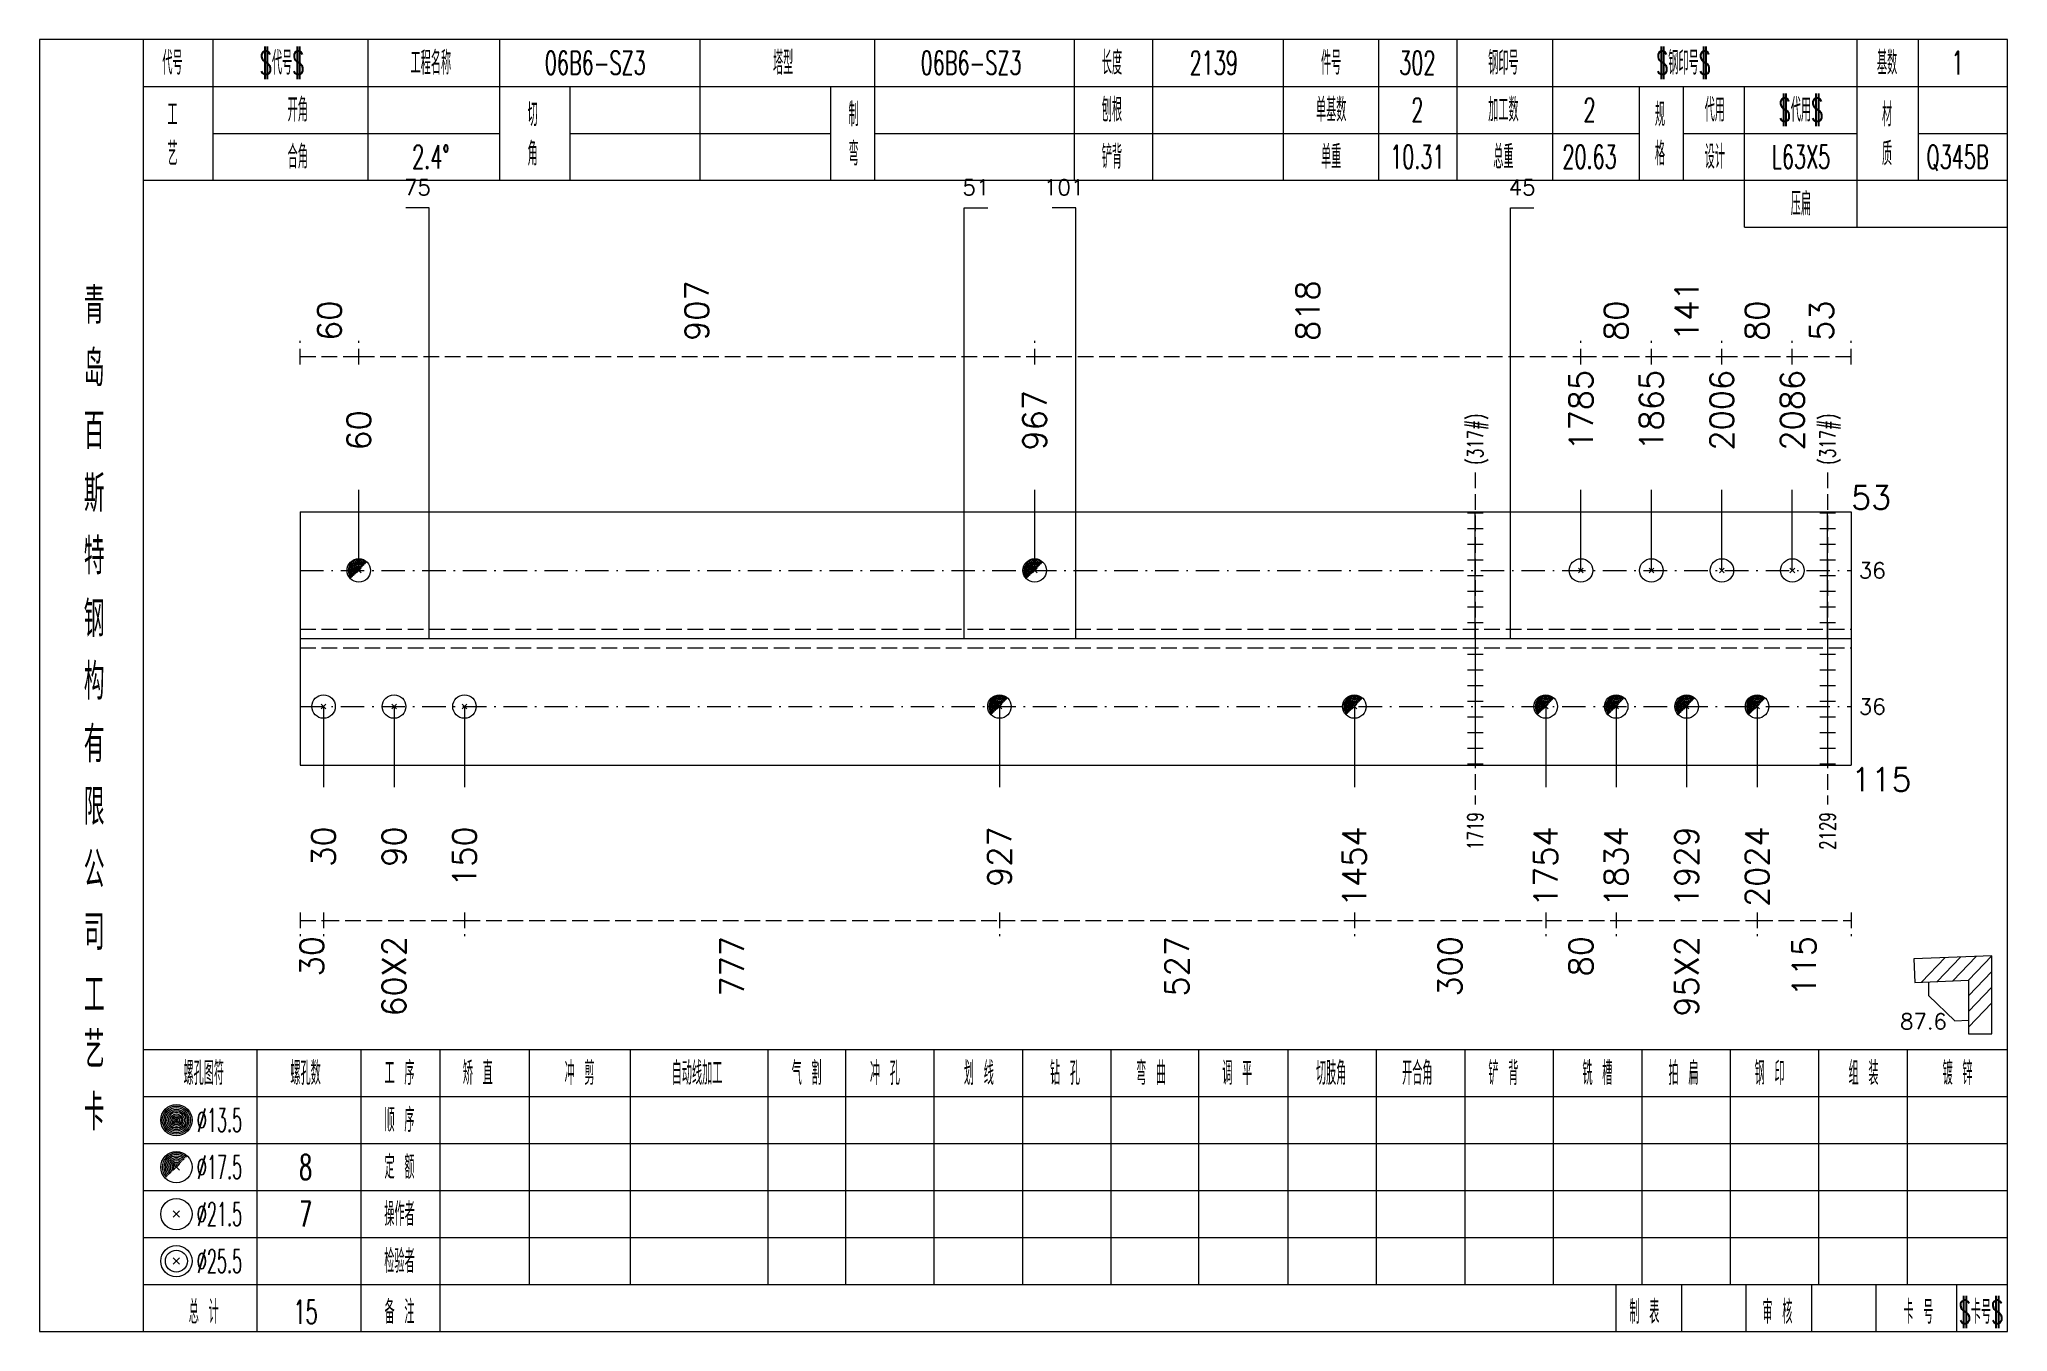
# Model space of a CAD drawing. Extents: x -533 to 8774, y 0 to 7979.
# Drawn here: x 3514 to 3765.4, y 6432.7 to 6597.7 of the extents above; entities that cross this region are included whole.
import ezdxf
from ezdxf.enums import TextEntityAlignment as Align

# ---------------------------------------------------------------- set-up
doc = ezdxf.new("R2010")
doc.units = 0
doc.header["$MEASUREMENT"] = 0
doc.linetypes.add('一点画线', pattern=[5.2, 3, -1, 0.2, -1])
doc.linetypes.add('虚线', pattern=[2.75, 2, -0.75])
doc.layers.get('0').update_dxf_attribs({"linetype": 'CONTINUOUS', "lineweight": 25})
for name, color, linetype, lineweight in [('1', 7, 'CONTINUOUS', 25), ('2', 7, 'CONTINUOUS', 25), ('4', 7, 'CONTINUOUS', 25), ('5', 7, 'CONTINUOUS', 25)]:
    doc.layers.add(name, color=color, linetype=linetype, lineweight=lineweight)
doc.styles.get("Standard").update_dxf_attribs({"font": 'simplex.shx', "width": 0.7, "height": 3, "bigfont": 'gbhzfs.shx'})

msp = doc.modelspace()

# ---------------------------------------------------------------- texts
at = {"color": 8, "linetype": 'Continuous', "lineweight": 9}
for s, p in [('907', (3597.97, 6559.24)), ('818', (3676.02, 6559.24)), ('141', (3724.4, 6559.24)), ('60', (3551.05, 6559.24)), ('80', (3715.4, 6559.24)), ('80', (3733.4, 6559.24)), ('53', (3741.65, 6559.24))]:
    msp.add_text(s, height=3, rotation=90, dxfattribs=at).set_placement(p, align=Align.MIDDLE_LEFT)
at = {"color": 7, "linetype": 'Continuous', "lineweight": 13}
for s, p in [('1785', (3710.9, 6545.24)), ('1865', (3719.9, 6545.24)), ('2006', (3728.9, 6545.24)), ('2086', (3737.9, 6545.24)), ('967', (3641.13, 6545.24)), ('60', (3554.8, 6545.24))]:
    msp.add_text(s, height=3, rotation=90, dxfattribs=at).set_placement(p, align=Align.MIDDLE_LEFT)
for s, height, p in [('53', 3, (3745.4, 6539.24)), ('36', 2, (3746.4, 6529.93)), ('36', 2, (3746.4, 6512.55))]:
    msp.add_text(s, height=height, dxfattribs=at).set_placement(p, align=Align.MIDDLE_LEFT)
at = {"color": 8, "linetype": 'Continuous', "lineweight": 9}
for s, p in [('30', (3548.8, 6483.24)), ('60X2', (3559.3, 6483.24)), ('777', (3602.47, 6483.24)), ('527', (3659.3, 6483.24)), ('300', (3694.18, 6483.24)), ('80', (3710.9, 6483.24)), ('95X2', (3724.4, 6483.24)), ('115', (3739.4, 6483.24))]:
    msp.add_text(s, height=3, rotation=90, dxfattribs=at).set_placement(p, align=Align.MIDDLE_RIGHT)
at = {"layer": '1', "color": 7, "linetype": 'Continuous', "lineweight": 13}
msp.add_text('115', height=3, dxfattribs=at).set_placement((3745.4, 6503.24), align=Align.MIDDLE_LEFT)
for s, p in [('30', (3550.3, 6497.24)), ('90', (3559.3, 6497.24)), ('150', (3568.3, 6497.24)), ('927', (3636.63, 6497.24)), ('1454', (3681.96, 6497.24)), ('1754', (3706.4, 6497.24)), ('1834', (3715.4, 6497.24)), ('1929', (3724.4, 6497.24)), ('2024', (3733.4, 6497.24))]:
    msp.add_text(s, height=3, rotation=90, dxfattribs=at).set_placement(p, align=Align.MIDDLE_RIGHT)
at = {"layer": '2', "color": 7, "linetype": 'Continuous', "lineweight": 13}
for s, p in [('75', (3562.3, 6577.24)), ('51', (3633.63, 6577.24)), ('101', (3644.88, 6577.24)), ('45', (3703.4, 6577.24))]:
    msp.add_text(s, height=2, dxfattribs=at).set_placement(p, align=Align.BOTTOM_CENTER)
at = {"layer": '2', "color": 7, "linetype": 'Continuous', "lineweight": 13, "width": 0.7}
for p in [(3697.4, 6543.43), (3742.4, 6543.43)]:
    msp.add_text('(317#)', height=2, rotation=90, dxfattribs=at).set_placement(p, align=Align.MIDDLE_LEFT)
for s, p in [('1719', (3697.4, 6499.05)), ('2129', (3742.4, 6499.05))]:
    msp.add_text(s, height=2, rotation=90, dxfattribs=at).set_placement(p, align=Align.MIDDLE_RIGHT)
at = {"layer": '2', "color": 7, "linetype": 'Continuous', "lineweight": 13}
msp.add_text('87.6', height=2, dxfattribs=at).set_placement((3757.65, 6470.74), align=Align.BOTTOM_RIGHT)
at = {"layer": '4', "color": 1, "linetype": 'Continuous', "lineweight": 13}
for s, height, width, p in [('$代号$', 3, 0.6, (3545, 6594.74)), ('$钢印号$', 3, 0.6, (3724, 6594.74)), ('代号', 3, 0.6, (3531, 6594.74)), ('工程名称', 3, 0.6, (3564, 6594.74)), ('06B6-SZ3', 3, 0.6, (3585, 6594.74)), ('塔型', 3, 0.6, (3609, 6594.74)), ('06B6-SZ3', 3, 0.6, (3633, 6594.74)), ('长度', 3, 0.6, (3651, 6594.74)), ('2139', 3, 0.6, (3664, 6594.74)), ('件号', 3, 0.6, (3679, 6594.74)), ('302', 3, 0.6, (3690, 6594.74)), ('钢印号', 3, 0.6, (3701, 6594.74)), ('基数', 3, 0.6, (3750, 6594.74)), ('1', 3, 0.6, (3759, 6594.74)), ('工', 3, 0.6, (3531, 6588.14)), ('开角', 3, 0.6, (3547, 6588.74)), ('切', 3, 0.6, (3577, 6588.14)), ('制', 3, 0.6, (3618, 6588.14)), ('刨根', 3, 0.6, (3651, 6588.74)), ('单基数', 3, 0.6, (3679, 6588.74)), ('2', 3, 0.6, (3690, 6588.74)), ('加工数', 3, 0.6, (3701, 6588.74)), ('2', 3, 0.6, (3712, 6588.74)), ('规', 3, 0.6, (3721, 6588.14)), ('代用', 3, 0.6, (3728, 6588.74)), ('$代用$', 3, 0.6, (3739, 6588.74)), ('材', 3, 0.6, (3750, 6588.14)), ('艺', 3, 0.6, (3531, 6583.14)), ('合角', 3, 0.6, (3547, 6582.74)), ('2.4%%d', 3, 0.6, (3564, 6582.74)), ('角', 3, 0.6, (3577, 6583.14)), ('弯', 3, 0.6, (3618, 6583.14)), ('铲背', 3, 0.6, (3651, 6582.74)), ('单重', 3, 0.6, (3679, 6582.74)), ('10.31', 3, 0.6, (3690, 6582.74)), ('总重', 3, 0.6, (3701, 6582.74)), ('20.63', 3, 0.6, (3712, 6582.74)), ('格', 3, 0.6, (3721, 6583.14)), ('设计', 3, 0.6, (3728, 6582.74)), ('L63X5', 3, 0.6, (3739, 6582.74)), ('质', 3, 0.6, (3750, 6583.14)), ('Q345B', 3, 0.6, (3759, 6582.74)), ('压扁', 3, 0.6, (3739, 6576.74)), ('青', 4.6, 0.8, (3521, 6563.74)), ('岛', 4.6, 0.8, (3521, 6555.74)), ('百', 4.6, 0.8, (3521, 6547.74)), ('斯', 4.6, 0.8, (3521, 6539.74)), ('特', 4.6, 0.8, (3521, 6531.74)), ('钢', 4.6, 0.8, (3521, 6523.74)), ('构', 4.6, 0.8, (3521, 6515.74)), ('有', 4.6, 0.8, (3521, 6507.74)), ('限', 4.6, 0.8, (3521, 6499.74)), ('公', 4.6, 0.8, (3521, 6491.74)), ('司', 4.6, 0.8, (3521, 6483.74)), ('工', 4.6, 0.8, (3521, 6475.74)), ('艺', 4.6, 0.8, (3521, 6468.74)), ('螺孔图符', 3, 0.6, (3535, 6465.74)), ('螺孔数', 3, 0.6, (3548, 6465.74)), ('工 序', 3, 0.6, (3560, 6465.74)), ('矫 直', 3, 0.6, (3570, 6465.74)), ('冲 剪', 3, 0.6, (3583, 6465.74)), ('自动线加工', 3, 0.6, (3598, 6465.74)), ('气 割', 3, 0.6, (3612, 6465.74)), ('冲 孔', 3, 0.6, (3622, 6465.74)), ('划 线', 3, 0.6, (3634, 6465.74)), ('钻 孔', 3, 0.6, (3645, 6465.74)), ('弯 曲', 3, 0.6, (3656, 6465.74)), ('调 平', 3, 0.6, (3667, 6465.74)), ('切肢角', 3, 0.6, (3679, 6465.74)), ('开合角', 3, 0.6, (3690, 6465.74)), ('铲 背', 3, 0.6, (3701, 6465.74)), ('铣 槽', 3, 0.6, (3713, 6465.74)), ('拍 扁', 3, 0.6, (3724, 6465.74)), ('钢 印', 3, 0.6, (3735, 6465.74)), ('组 装', 3, 0.6, (3747, 6465.74)), ('镀 锌', 3, 0.6, (3759, 6465.74)), ('卡', 4.6, 0.8, (3521, 6460.74)), ('%%C13.5', 3, 0.5, (3537, 6459.74)), ('顺 序', 3, 0.6, (3560, 6459.74)), ('%%C17.5', 3, 0.5, (3537, 6453.74)), ('8', 3.2, 0.6, (3548, 6453.74)), ('定 额', 3, 0.6, (3560, 6453.74)), ('%%C21.5', 3, 0.5, (3537, 6447.74)), ('7', 3.2, 0.6, (3548, 6447.74)), ('操作者', 3, 0.6, (3560, 6447.74)), ('检验者', 3, 0.6, (3560, 6441.74)), ('%%C25.5', 3, 0.5, (3537, 6441.74)), ('总 计', 3, 0.6, (3535, 6435.24)), ('15', 3, 0.6, (3548, 6435.24)), ('备 注', 3, 0.6, (3560, 6435.24)), ('制 表', 3, 0.6, (3719, 6435.24)), ('审 核', 3, 0.6, (3736, 6435.24)), ('卡 号', 3, 0.6, (3754, 6435.24)), ('$卡号$', 3, 0.6, (3762, 6435.24))]:
    msp.add_text(s, height=height, dxfattribs=dict(at, width=width)).set_placement(p, align=Align.MIDDLE_CENTER)

# ---------------------------------------------------------------- blocks, each defined once
blk = doc.blocks.new('孔17.5')
at = {"layer": '5', "color": 7, "linetype": 'Continuous', "lineweight": 0}
for p, q in [((-0.2, -0.2), (0.2, 0.2)), ((-0.2, 0.2), (0.2, -0.2))]:
    blk.add_line(p, q, dxfattribs=at)
at = {"layer": '5', "color": 7, "linetype": 'Continuous', "lineweight": 13}
blk.add_circle((0, 0), 1, dxfattribs=at)
for radius in [0.9, 0.8, 0.7, 0.6, 0.5, 0.4, 0.3, 0.2, 0.1]:
    blk.add_arc((0, 0), radius, 45, 225, dxfattribs=at)
blk = doc.blocks.new('孔21.5')
at = {"layer": '5', "color": 7, "linetype": 'Continuous', "lineweight": 13}
for p, q in [((-0.2, -0.2), (0.2, 0.2)), ((0.2, -0.2), (-0.2, 0.2))]:
    blk.add_line(p, q, dxfattribs=at)
blk.add_circle((0, 0), 1, dxfattribs=at)

# ---------------------------------------------------------------- linework, layer by layer
at = {"color": 8, "linetype": '虚线', "lineweight": 9}
for p, q in [((3547.3, 6556.24), (3547.3, 6559.24)), ((3554.8, 6556.24), (3554.8, 6559.24)), ((3554.8, 6556.24), (3554.8, 6559.24)), ((3641.13, 6556.24), (3641.13, 6559.24)), ((3641.13, 6556.24), (3641.13, 6559.24)), ((3710.9, 6556.24), (3710.9, 6559.24)), ((3710.9, 6556.24), (3710.9, 6559.24)), ((3719.9, 6556.24), (3719.9, 6559.24)), ((3719.9, 6556.24), (3719.9, 6559.24)), ((3728.9, 6556.24), (3728.9, 6559.24)), ((3728.9, 6556.24), (3728.9, 6559.24)), ((3737.9, 6556.24), (3737.9, 6559.24)), ((3737.9, 6556.24), (3737.9, 6559.24)), ((3745.4, 6556.24), (3745.4, 6559.24)), ((3547.3, 6557.24), (3554.8, 6557.24)), ((3554.8, 6557.24), (3641.13, 6557.24)), ((3641.13, 6557.24), (3710.9, 6557.24)), ((3710.9, 6557.24), (3719.9, 6557.24)), ((3719.9, 6557.24), (3728.9, 6557.24)), ((3728.9, 6557.24), (3737.9, 6557.24)), ((3737.9, 6557.24), (3745.4, 6557.24)), ((3547.3, 6486.24), (3547.3, 6483.24)), ((3550.3, 6486.24), (3550.3, 6483.24)), ((3550.3, 6486.24), (3550.3, 6483.24)), ((3568.3, 6486.24), (3568.3, 6483.24)), ((3568.3, 6486.24), (3568.3, 6483.24)), ((3636.63, 6486.24), (3636.63, 6483.24)), ((3636.63, 6486.24), (3636.63, 6483.24)), ((3681.96, 6486.24), (3681.96, 6483.24)), ((3681.96, 6486.24), (3681.96, 6483.24)), ((3706.4, 6486.24), (3706.4, 6483.24)), ((3706.4, 6486.24), (3706.4, 6483.24)), ((3715.4, 6486.24), (3715.4, 6483.24)), ((3715.4, 6486.24), (3715.4, 6483.24)), ((3733.4, 6486.24), (3733.4, 6483.24)), ((3733.4, 6486.24), (3733.4, 6483.24)), ((3745.4, 6486.24), (3745.4, 6483.24)), ((3547.3, 6485.24), (3550.3, 6485.24)), ((3550.3, 6485.24), (3568.3, 6485.24)), ((3568.3, 6485.24), (3636.63, 6485.24)), ((3636.63, 6485.24), (3681.96, 6485.24)), ((3681.96, 6485.24), (3706.4, 6485.24)), ((3706.4, 6485.24), (3715.4, 6485.24)), ((3715.4, 6485.24), (3733.4, 6485.24)), ((3733.4, 6485.24), (3745.4, 6485.24))]:
    msp.add_line(p, q, dxfattribs=at)
at = {"color": 7, "linetype": 'Continuous', "lineweight": 13}
for p, q in [((3554.8, 6529.93), (3554.8, 6540.24)), ((3641.13, 6529.93), (3641.13, 6540.24)), ((3710.9, 6529.93), (3710.9, 6540.24)), ((3719.9, 6529.93), (3719.9, 6540.24)), ((3728.9, 6529.93), (3728.9, 6540.24)), ((3737.9, 6529.93), (3737.9, 6540.24)), ((3550.3, 6512.55), (3550.3, 6502.24)), ((3559.3, 6512.55), (3559.3, 6502.24)), ((3568.3, 6512.55), (3568.3, 6502.24)), ((3636.63, 6512.55), (3636.63, 6502.24)), ((3681.96, 6512.55), (3681.96, 6502.24)), ((3706.4, 6512.55), (3706.4, 6502.24)), ((3715.4, 6512.55), (3715.4, 6502.24)), ((3724.4, 6512.55), (3724.4, 6502.24)), ((3733.4, 6512.55), (3733.4, 6502.24))]:
    msp.add_line(p, q, dxfattribs=at)
at = {"color": 7, "linetype": 'Continuous', "lineweight": 18}
for p, q in [((3547.3, 6537.43), (3547.3, 6505.05)), ((3547.3, 6537.43), (3745.4, 6537.43)), ((3745.4, 6537.43), (3745.4, 6505.05)), ((3547.3, 6521.24), (3745.4, 6521.24))]:
    msp.add_line(p, q, dxfattribs=at)
at = {"color": 3, "linetype": '一点画线', "lineweight": 13}
for p, q in [((3547.3, 6529.93), (3745.4, 6529.93)), ((3547.3, 6512.55), (3745.4, 6512.55))]:
    msp.add_line(p, q, dxfattribs=at)
at = {"color": 1, "linetype": '虚线', "lineweight": 18}
for p, q in [((3547.3, 6522.43), (3745.4, 6522.43)), ((3547.3, 6520.05), (3745.4, 6520.05))]:
    msp.add_line(p, q, dxfattribs=at)
at = {"layer": '1', "color": 7, "linetype": 'Continuous', "lineweight": 18}
msp.add_line((3547.3, 6505.05), (3745.4, 6505.05), dxfattribs=at)
at = {"layer": '2', "color": 7, "linetype": 'Continuous', "lineweight": 13}
for p, q in [((3563.8, 6576.24), (3560.8, 6576.24)), ((3563.8, 6521.24), (3563.8, 6576.24)), ((3632.13, 6521.24), (3632.13, 6576.24)), ((3632.13, 6576.24), (3635.13, 6576.24)), ((3646.38, 6576.24), (3643.38, 6576.24)), ((3646.38, 6521.24), (3646.38, 6576.24)), ((3701.9, 6521.24), (3701.9, 6576.24)), ((3701.9, 6576.24), (3704.9, 6576.24)), ((3698.4, 6537.24), (3696.4, 6537.24)), ((3697.4, 6521.24), (3697.4, 6537.43)), ((3743.4, 6537.24), (3741.4, 6537.24)), ((3742.4, 6521.24), (3742.4, 6537.43)), ((3698.4, 6535.24), (3696.4, 6535.24)), ((3743.4, 6535.24), (3741.4, 6535.24)), ((3698.4, 6533.24), (3696.4, 6533.24)), ((3743.4, 6533.24), (3741.4, 6533.24)), ((3698.4, 6531.24), (3696.4, 6531.24)), ((3698.4, 6529.24), (3696.4, 6529.24)), ((3743.4, 6531.24), (3741.4, 6531.24)), ((3743.4, 6529.24), (3741.4, 6529.24)), ((3698.4, 6527.24), (3696.4, 6527.24)), ((3743.4, 6527.24), (3741.4, 6527.24)), ((3698.4, 6525.24), (3696.4, 6525.24)), ((3743.4, 6525.24), (3741.4, 6525.24)), ((3698.4, 6523.24), (3696.4, 6523.24)), ((3743.4, 6523.24), (3741.4, 6523.24)), ((3696.4, 6519.24), (3698.4, 6519.24)), ((3697.4, 6521.24), (3697.4, 6505.05)), ((3741.4, 6519.24), (3743.4, 6519.24)), ((3742.4, 6521.24), (3742.4, 6505.05)), ((3696.4, 6517.24), (3698.4, 6517.24)), ((3741.4, 6517.24), (3743.4, 6517.24)), ((3696.4, 6515.24), (3698.4, 6515.24)), ((3741.4, 6515.24), (3743.4, 6515.24)), ((3696.4, 6513.24), (3698.4, 6513.24)), ((3741.4, 6513.24), (3743.4, 6513.24)), ((3696.4, 6511.24), (3698.4, 6511.24)), ((3696.4, 6509.24), (3698.4, 6509.24)), ((3741.4, 6511.24), (3743.4, 6511.24)), ((3741.4, 6509.24), (3743.4, 6509.24)), ((3696.4, 6507.24), (3698.4, 6507.24)), ((3741.4, 6507.24), (3743.4, 6507.24)), ((3696.4, 6505.24), (3698.4, 6505.24)), ((3741.4, 6505.24), (3743.4, 6505.24)), ((3763.4, 6480.74), (3753.41, 6480.32)), ((3753.41, 6480.32), (3753.53, 6477.32)), ((3754.41, 6477.36), (3757.41, 6480.49)), ((3756.4, 6477.44), (3759.4, 6480.57)), ((3758.4, 6477.53), (3761.4, 6480.65)), ((3760.4, 6477.61), (3763.4, 6480.74)), ((3760.4, 6475.61), (3763.4, 6478.74)), ((3763.4, 6470.74), (3763.4, 6480.74)), ((3753.53, 6477.32), (3760.4, 6477.61)), ((3755.28, 6477.39), (3755.28, 6475.64)), ((3760.4, 6477.61), (3760.4, 6470.74)), ((3760.4, 6473.61), (3763.4, 6476.74)), ((3758.65, 6472.41), (3755.28, 6475.64)), ((3760.4, 6471.61), (3763.4, 6474.74)), ((3758.65, 6472.41), (3760.4, 6472.49)), ((3760.4, 6470.74), (3763.4, 6470.74))]:
    msp.add_line(p, q, dxfattribs=at)
at = {"layer": '2', "color": 216, "linetype": '虚线', "lineweight": 13}
for p, q in [((3697.4, 6542.43), (3697.4, 6500.05)), ((3742.4, 6542.43), (3742.4, 6500.05))]:
    msp.add_line(p, q, dxfattribs=at)
at = {"layer": '4', "color": 1, "linetype": 'Continuous', "lineweight": 18}
for p, q in [((3527.3, 6432.74), (3527.3, 6597.74)), ((3536.2, 6579.74), (3536.2, 6597.74)), ((3556, 6579.74), (3556, 6597.74)), ((3572.8, 6579.74), (3572.8, 6597.74)), ((3598.4, 6579.74), (3598.4, 6597.74)), ((3620.7, 6579.74), (3620.7, 6597.74)), ((3646.2, 6579.74), (3646.2, 6597.74)), ((3656.2, 6579.74), (3656.2, 6597.74)), ((3672.9, 6579.74), (3672.9, 6597.74)), ((3685.1, 6579.74), (3685.1, 6597.74)), ((3695.1, 6579.74), (3695.1, 6597.74)), ((3707.3, 6579.74), (3707.3, 6597.74)), ((3746.2, 6573.74), (3746.2, 6597.74)), ((3754, 6579.74), (3754, 6597.74)), ((3527.3, 6591.74), (3765.4, 6591.74)), ((3581.8, 6579.74), (3581.8, 6591.74)), ((3615.1, 6579.74), (3615.1, 6591.74)), ((3718.4, 6579.74), (3718.4, 6591.74)), ((3724, 6579.74), (3724, 6591.74)), ((3731.8, 6573.74), (3731.8, 6591.74)), ((3536.2, 6585.74), (3572.8, 6585.74)), ((3581.8, 6585.74), (3615.1, 6585.74)), ((3620.7, 6585.74), (3718.4, 6585.74)), ((3724, 6585.74), (3746.2, 6585.74)), ((3754, 6585.74), (3765.4, 6585.74)), ((3527.3, 6579.74), (3765.4, 6579.74)), ((3731.8, 6573.74), (3765.4, 6573.74)), ((3527.3, 6468.74), (3765.4, 6468.74)), ((3541.8, 6432.74), (3541.8, 6468.74)), ((3555.1, 6432.74), (3555.1, 6468.74)), ((3565.2, 6432.74), (3565.2, 6468.74)), ((3576.6, 6438.74), (3576.6, 6468.74)), ((3589.5, 6438.74), (3589.5, 6468.74)), ((3607.1, 6438.74), (3607.1, 6468.74)), ((3617, 6438.74), (3617, 6468.74)), ((3628.3, 6438.74), (3628.3, 6468.74)), ((3639.6, 6438.74), (3639.6, 6468.74)), ((3650.9, 6438.74), (3650.9, 6468.74)), ((3662.1, 6438.74), (3662.1, 6468.74)), ((3673.5, 6438.74), (3673.5, 6468.74)), ((3684.8, 6438.74), (3684.8, 6468.74)), ((3696.1, 6438.74), (3696.1, 6468.74)), ((3707.4, 6438.74), (3707.4, 6468.74)), ((3718.7, 6438.74), (3718.7, 6468.74)), ((3730, 6438.74), (3730, 6468.74)), ((3741.3, 6438.74), (3741.3, 6468.74)), ((3752.6, 6438.74), (3752.6, 6468.74)), ((3527.3, 6462.74), (3765.4, 6462.74)), ((3527.3, 6456.74), (3765.4, 6456.74)), ((3527.3, 6450.74), (3765.4, 6450.74)), ((3527.3, 6444.74), (3765.4, 6444.74)), ((3527.3, 6438.74), (3765.4, 6438.74)), ((3715.4, 6432.74), (3715.4, 6438.74)), ((3723.8, 6432.74), (3723.8, 6438.74)), ((3732, 6432.74), (3732, 6438.74)), ((3740.4, 6432.74), (3740.4, 6438.74)), ((3748.6, 6432.74), (3748.6, 6438.74)), ((3758.9, 6432.74), (3758.9, 6438.74))]:
    msp.add_line(p, q, dxfattribs=at)
at = {"layer": '4', "color": 7, "linetype": 'Continuous', "lineweight": 13}
for p, q in [((3531.3, 6459.54), (3531.7, 6459.94)), ((3531.7, 6459.54), (3531.3, 6459.94)), ((3531.1, 6447.34), (3531.9, 6448.14)), ((3531.9, 6447.34), (3531.1, 6448.14)), ((3531.1, 6441.34), (3531.9, 6442.14)), ((3531.9, 6441.34), (3531.1, 6442.14))]:
    msp.add_line(p, q, dxfattribs=at)
at = {"layer": '4', "color": 7, "linetype": 'Continuous', "lineweight": 0}
for p, q in [((3531.1, 6453.34), (3531.9, 6454.14)), ((3531.1, 6454.14), (3531.9, 6453.34))]:
    msp.add_line(p, q, dxfattribs=at)
at = {"layer": '4', "color": 1, "linetype": 'Continuous', "lineweight": 18}
msp.add_lwpolyline([(3514, 6597.74), (3514, 6432.74), (3765.4, 6432.74), (3765.4, 6597.74)], close=True, dxfattribs=at)
at = {"layer": '4', "color": 7, "linetype": 'Continuous', "lineweight": 13}
for centre, radius in [((3531.5, 6459.74), 2), ((3531.5, 6459.74), 1.8), ((3531.5, 6459.74), 1.6), ((3531.5, 6459.74), 1.4), ((3531.5, 6459.74), 1.2), ((3531.5, 6459.74), 1), ((3531.5, 6459.74), 0.8), ((3531.5, 6459.74), 0.6), ((3531.5, 6459.74), 0.4), ((3531.5, 6459.74), 0.2), ((3531.5, 6453.74), 2), ((3531.5, 6447.74), 2), ((3531.5, 6441.74), 2), ((3531.5, 6441.74), 1.4)]:
    msp.add_circle(centre, radius, dxfattribs=at)
for radius in [1.8, 1.6, 1.4, 1.2, 1, 0.8, 0.6, 0.4, 0.2]:
    msp.add_arc((3531.5, 6453.74), radius, 45, 225, dxfattribs=at)

# ---------------------------------------------------------------- block references
at = {"color": 7, "linetype": 'Continuous', "lineweight": 13, "xscale": 1.5, "yscale": 1.5, "zscale": 1.5}
for name, p in [('孔17.5', (3554.8, 6529.93)), ('孔17.5', (3641.13, 6529.93)), ('孔21.5', (3710.9, 6529.93)), ('孔21.5', (3719.9, 6529.93)), ('孔21.5', (3728.9, 6529.93)), ('孔21.5', (3737.9, 6529.93))]:
    msp.add_blockref(name, p, dxfattribs=at)
at = {"layer": '1', "color": 7, "linetype": 'Continuous', "lineweight": 13, "xscale": 1.5, "yscale": 1.5, "zscale": 1.5}
for name, p in [('孔21.5', (3550.3, 6512.55)), ('孔21.5', (3559.3, 6512.55)), ('孔21.5', (3568.3, 6512.55)), ('孔17.5', (3636.63, 6512.55)), ('孔17.5', (3681.96, 6512.55)), ('孔17.5', (3706.4, 6512.55)), ('孔17.5', (3715.4, 6512.55)), ('孔17.5', (3724.4, 6512.55)), ('孔17.5', (3733.4, 6512.55))]:
    msp.add_blockref(name, p, dxfattribs=at)

msp.set_redraw_order([(e.dxf.handle, doc.entitydb.next_handle()) for e in msp.query("TEXT MTEXT ATTDEF DIMENSION ARC_DIMENSION")])  # texts and dimensions are drawn at this point

doc.saveas('drawing.dxf')
